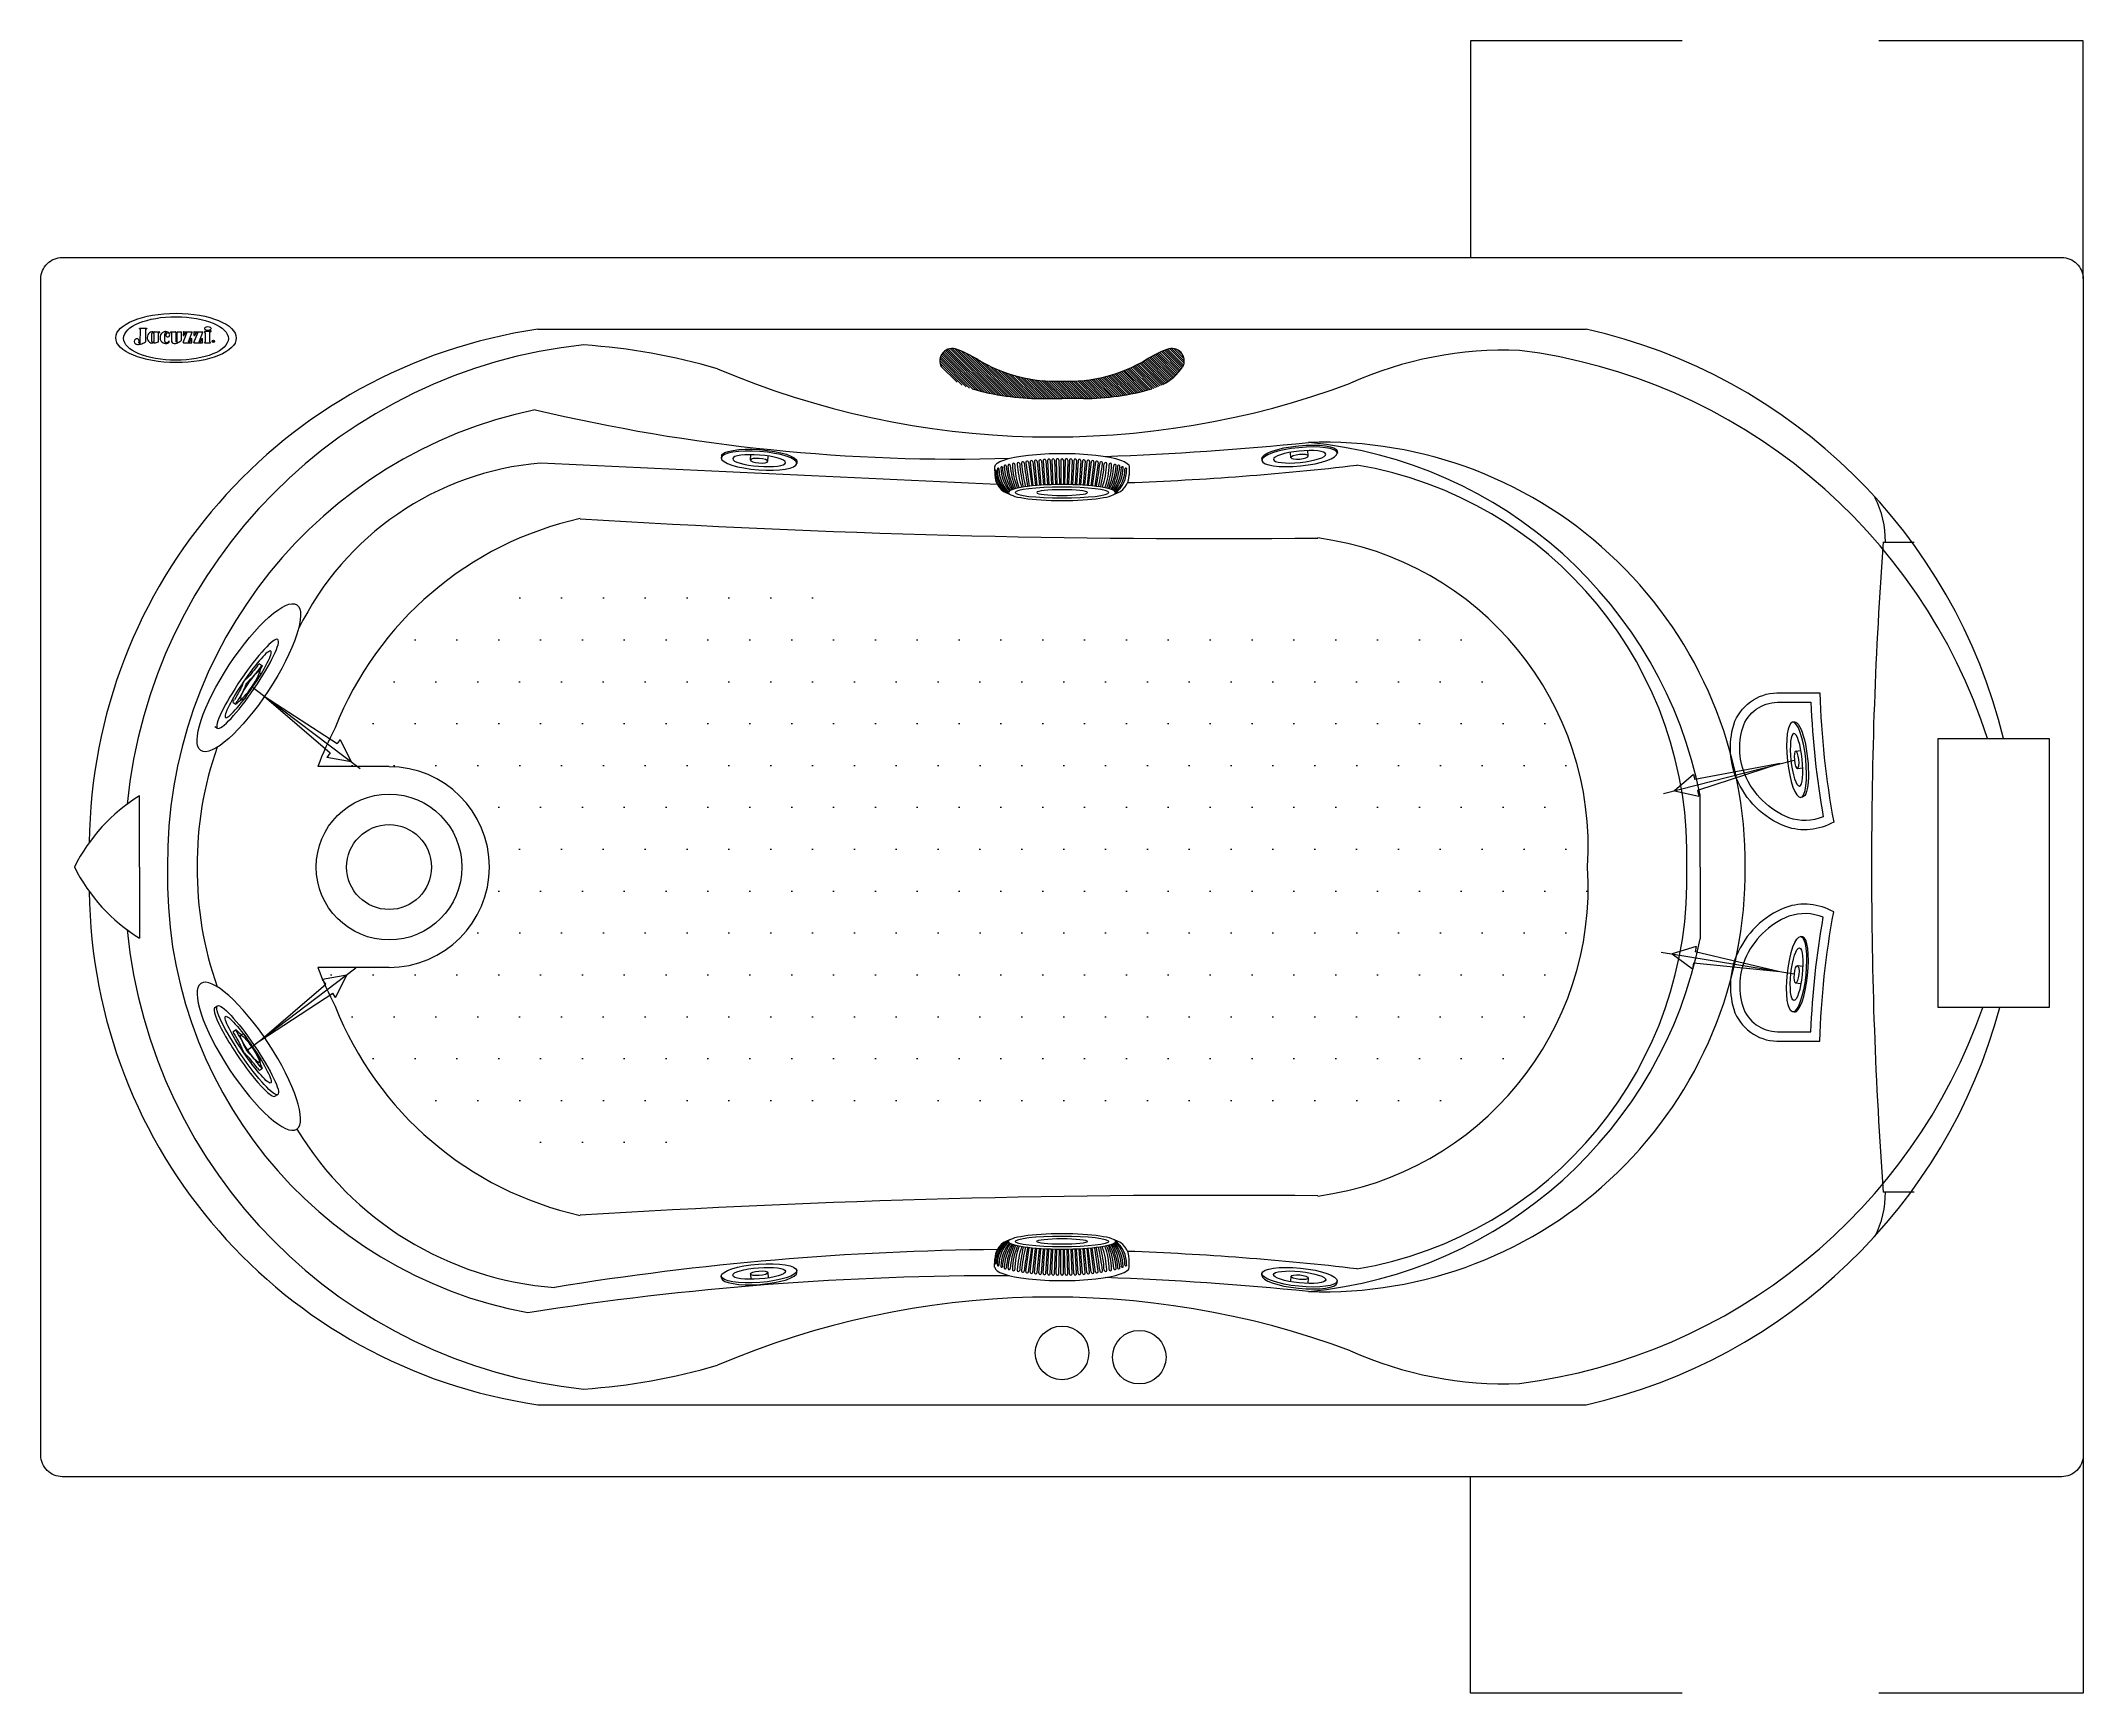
# Model space of a CAD drawing. Header units: millimetres. Extents: x -1237.18 to -1235.66, y 2253.25 to 2254.49.
import ezdxf
from ezdxf.enums import TextEntityAlignment as Align

# ---------------------------------------------------------------- set-up
doc = ezdxf.new("R2010")
doc.units = ezdxf.units.MM
doc.linetypes.add('CENTER2', pattern=[1.125, 0.75, -0.125, 0.125, -0.125])
doc.layers.add('jacuzzi', color=1, linetype='Continuous')
doc.styles.add('ROMANS', font='romans', dxfattribs={"height": 4})

msp = doc.modelspace()

# ---------------------------------------------------------------- hatches: boundary and pattern name
at = {"layer": 'jacuzzi'}
h = msp.add_hatch(dxfattribs=at)
h.set_pattern_fill('ANSI31', color=256, scale=0.00936, style=0)
h.set_pattern_definition([(315, (-1239.1288614, 2249.0177488), (-0.00082731493, -0.00082731493), [])])
h.paths.add_polyline_path([(-1236.3563, 2254.2496, -0.040015), (-1236.3405, 2254.2573, -0.693838), (-1236.329, 2254.244, -0.117767), (-1236.3439, 2254.2308, -0.051981), (-1236.3519, 2254.2277, -0.067757), (-1236.4031, 2254.2204), (-1236.4191, 2254.2204), (-1236.4352, 2254.2204, -0.067757), (-1236.4863, 2254.2277, -0.051981), (-1236.4944, 2254.2308, -0.117767), (-1236.5092, 2254.244, -0.693838), (-1236.4977, 2254.2573, -0.040015), (-1236.4819, 2254.2496, 0.150241), (-1236.4191, 2254.2335, 0.150241)])
h = msp.add_hatch(dxfattribs=at)
h.set_pattern_fill('DOTS', color=256, scale=0.5, style=0)
h.set_pattern_definition([(0, (-1242.120998, 2254.85286), (0.015625, 0.03125), [0, -0.03125])])
h.paths.add_polyline_path([(-1236.0267, 2253.8708, 0.445453), (-1236.228, 2254.0663, -0.018279), (-1236.7788, 2254.0808, 0.282746), (-1236.9618, 2253.9747, 0.069787), (-1236.9827, 2253.9188, -0.701739), (-1236.8502, 2253.8708)])
h.paths.add_polyline_path([(-1236.8502, 2253.8708, -0.701739), (-1236.9827, 2253.8229, 0.069787), (-1236.9618, 2253.767, 0.282746), (-1236.7788, 2253.6609, -0.018279), (-1236.228, 2253.6753, 0.445453), (-1236.0267, 2253.8708)])

# ---------------------------------------------------------------- linework, layer by layer
for p, q in [((-1235.956, 2254.4874), (-1236.114, 2254.4874)), ((-1236.114, 2254.4874), (-1236.114, 2254.3258)), ((-1235.6566, 2254.4874), (-1235.8093, 2254.4874)), ((-1235.6566, 2254.3098), (-1235.6566, 2254.4874)), ((-1237.1079, 2254.2725), (-1237.1079, 2254.2727)), ((-1237.1077, 2254.2729), (-1237.1028, 2254.2729)), ((-1237.1075, 2254.2723), (-1237.1077, 2254.2723)), ((-1237.1074, 2254.262), (-1237.1073, 2254.2721)), ((-1237.1028, 2254.2723), (-1237.1034, 2254.2723)), ((-1237.1034, 2254.2723), (-1237.1034, 2254.2628)), ((-1237.1026, 2254.2727), (-1237.1026, 2254.2725)), ((-1237.0968, 2254.2703), (-1237.0932, 2254.2702)), ((-1236.8106, 2254.2722), (-1236.0276, 2254.2722)), ((-1237.097, 2254.27), (-1237.097, 2254.2701)), ((-1237.0968, 2254.2623), (-1237.0968, 2254.2619)), ((-1237.0939, 2254.2694), (-1237.0939, 2254.2628)), ((-1237.0932, 2254.2696), (-1237.0937, 2254.2696)), ((-1237.093, 2254.2701), (-1237.093, 2254.2698)), ((-1237.0891, 2254.2633), (-1237.0891, 2254.2685)), ((-1237.0858, 2254.2625), (-1237.0858, 2254.2631)), ((-1237.0847, 2254.2697), (-1237.0847, 2254.2701)), ((-1237.0846, 2254.2702), (-1237.081, 2254.2702)), ((-1237.0846, 2254.2696), (-1237.0842, 2254.2696)), ((-1237.0841, 2254.2695), (-1237.0841, 2254.2638)), ((-1237.0798, 2254.2702), (-1237.0768, 2254.2702)), ((-1237.0752, 2254.2701), (-1237.0753, 2254.2677)), ((-1237.0753, 2254.2623), (-1237.0725, 2254.2696)), ((-1237.0752, 2254.2702), (-1237.0687, 2254.2702)), ((-1237.0752, 2254.2676), (-1237.0748, 2254.2676)), ((-1237.0752, 2254.2621), (-1237.069, 2254.2621)), ((-1237.0714, 2254.2627), (-1237.0686, 2254.2701)), ((-1237.0694, 2254.2653), (-1237.069, 2254.2653)), ((-1237.0689, 2254.2622), (-1237.0689, 2254.2652)), ((-1237.0674, 2254.2623), (-1237.0645, 2254.2695)), ((-1237.0673, 2254.2701), (-1237.0673, 2254.2676)), ((-1237.0673, 2254.2621), (-1237.061, 2254.2621)), ((-1237.0672, 2254.2702), (-1237.0607, 2254.2702)), ((-1237.0672, 2254.2675), (-1237.0669, 2254.2675)), ((-1237.0635, 2254.2627), (-1237.0606, 2254.2701)), ((-1237.0614, 2254.2653), (-1237.061, 2254.2653)), ((-1237.061, 2254.2621), (-1237.0609, 2254.2652)), ((-1237.0595, 2254.2621), (-1237.0595, 2254.2623)), ((-1237.0594, 2254.262), (-1237.055, 2254.262)), ((-1237.055, 2254.2621), (-1237.055, 2254.2623)), ((-1236.4352, 2254.2204), (-1236.4191, 2254.2204)), ((-1236.4031, 2254.2204), (-1236.4191, 2254.2204)), ((-1236.2482, 2254.1763), (-1236.2486, 2254.1803)), ((-1236.2352, 2254.1776), (-1236.2356, 2254.1816)), ((-1236.2137, 2254.1812), (-1236.2135, 2254.1798)), ((-1236.6734, 2254.1776), (-1236.6735, 2254.1762)), ((-1236.6518, 2254.1746), (-1236.6515, 2254.1786)), ((-1236.6388, 2254.1736), (-1236.6385, 2254.1776)), ((-1236.617, 2254.1734), (-1236.6171, 2254.172)), ((-1236.4694, 2254.1696), (-1236.4693, 2254.1634)), ((-1236.4694, 2254.1696), (-1236.4693, 2254.1634)), ((-1236.4461, 2254.1726), (-1236.4437, 2254.155)), ((-1236.4442, 2254.1729), (-1236.4417, 2254.1552)), ((-1236.4429, 2254.173), (-1236.4408, 2254.1553)), ((-1236.441, 2254.1733), (-1236.4388, 2254.1555)), ((-1236.4397, 2254.1734), (-1236.4378, 2254.1555)), ((-1236.4377, 2254.1736), (-1236.4358, 2254.1557)), ((-1236.4364, 2254.1737), (-1236.4349, 2254.1558)), ((-1236.4345, 2254.1739), (-1236.4329, 2254.1559)), ((-1236.4332, 2254.174), (-1236.4319, 2254.1559)), ((-1236.4312, 2254.1742), (-1236.4299, 2254.156)), ((-1236.4299, 2254.1742), (-1236.429, 2254.1561)), ((-1236.4279, 2254.1743), (-1236.427, 2254.1561)), ((-1236.4267, 2254.1744), (-1236.426, 2254.1561)), ((-1236.4247, 2254.1745), (-1236.424, 2254.1562)), ((-1236.4234, 2254.1745), (-1236.4231, 2254.1562)), ((-1236.4214, 2254.1745), (-1236.4211, 2254.1562)), ((-1236.4201, 2254.1745), (-1236.4201, 2254.1562)), ((-1236.4181, 2254.1745), (-1236.4181, 2254.1562)), ((-1236.4168, 2254.1745), (-1236.4172, 2254.1562)), ((-1236.4148, 2254.1745), (-1236.4152, 2254.1562)), ((-1236.4136, 2254.1745), (-1236.4142, 2254.1562)), ((-1236.4116, 2254.1744), (-1236.4122, 2254.1561)), ((-1236.4103, 2254.1743), (-1236.4113, 2254.1561)), ((-1236.4083, 2254.1742), (-1236.4093, 2254.1561)), ((-1236.407, 2254.1742), (-1236.4083, 2254.156)), ((-1236.4051, 2254.174), (-1236.4063, 2254.1559)), ((-1236.4038, 2254.1739), (-1236.4054, 2254.1559)), ((-1236.4018, 2254.1737), (-1236.4034, 2254.1558)), ((-1236.4005, 2254.1736), (-1236.4024, 2254.1557)), ((-1236.3986, 2254.1734), (-1236.4004, 2254.1555)), ((-1236.3973, 2254.1733), (-1236.3995, 2254.1555)), ((-1236.3953, 2254.173), (-1236.3975, 2254.1553)), ((-1236.394, 2254.1729), (-1236.3965, 2254.1552)), ((-1236.3921, 2254.1726), (-1236.3945, 2254.155)), ((-1236.3689, 2254.1696), (-1236.3689, 2254.1634)), ((-1236.2699, 2254.1756), (-1236.2698, 2254.1742)), ((-1235.8059, 2254.1134), (-1235.7828, 2254.1134)), ((-1237.0184, 2254.0226), (-1237.0161, 2254.0211)), ((-1237.0148, 2253.9984), (-1236.9656, 2253.956)), ((-1237.0148, 2253.9984), (-1236.9604, 2253.9629)), ((-1237.0381, 2253.9937), (-1237.036, 2253.9923)), ((-1237.0518, 2253.9758), (-1237.0497, 2253.9744)), ((-1236.9582, 2253.9659), (-1236.9604, 2253.9629)), ((-1236.9582, 2253.9659), (-1236.9498, 2253.9493)), ((-1235.8722, 2253.9792), (-1235.8737, 2253.979)), ((-1236.9656, 2253.956), (-1236.9681, 2253.9525)), ((-1236.9498, 2253.9493), (-1236.9681, 2253.9525)), ((-1235.8713, 2253.9574), (-1235.8674, 2253.9578)), ((-1236.9216, 2253.9458), (-1236.9748, 2253.9458)), ((-1235.9476, 2253.9399), (-1235.9618, 2253.9278)), ((-1235.9476, 2253.9399), (-1235.9467, 2253.9362)), ((-1235.8828, 2253.948), (-1235.9467, 2253.9362)), ((-1235.8828, 2253.948), (-1235.9446, 2253.9279)), ((-1235.8699, 2253.9444), (-1235.866, 2253.9448)), ((-1237.108, 2253.8708), (-1237.108, 2253.9239)), ((-1235.9618, 2253.9278), (-1235.9436, 2253.9237)), ((-1235.9446, 2253.9279), (-1235.9436, 2253.9237)), ((-1235.9425, 2253.8708), (-1235.9425, 2253.9245)), ((-1235.8662, 2253.9229), (-1235.8676, 2253.9228)), ((-1237.108, 2253.8708), (-1237.108, 2253.8178)), ((-1235.9425, 2253.8708), (-1235.9425, 2253.8172)), ((-1235.8662, 2253.8188), (-1235.8676, 2253.8189)), ((-1235.9456, 2253.8114), (-1235.9634, 2253.806)), ((-1235.9634, 2253.806), (-1235.9484, 2253.7949)), ((-1235.9477, 2253.7991), (-1235.9484, 2253.7949)), ((-1235.883, 2253.7927), (-1235.9477, 2253.7991)), ((-1235.9456, 2253.8114), (-1235.9463, 2253.8076)), ((-1235.883, 2253.7927), (-1235.9463, 2253.8076)), ((-1237.0181, 2253.7411), (-1236.9689, 2253.7835)), ((-1236.9216, 2253.7959), (-1236.9748, 2253.7959)), ((-1236.9531, 2253.7902), (-1236.9714, 2253.7869)), ((-1236.9689, 2253.7835), (-1236.9714, 2253.7869)), ((-1236.9615, 2253.7735), (-1236.9531, 2253.7902)), ((-1235.8713, 2253.7843), (-1235.8674, 2253.7839)), ((-1235.8699, 2253.7973), (-1235.866, 2253.7968)), ((-1237.0518, 2253.7659), (-1237.0497, 2253.7673)), ((-1237.0181, 2253.7411), (-1236.9637, 2253.7766)), ((-1236.9615, 2253.7735), (-1236.9637, 2253.7766)), ((-1235.8722, 2253.7625), (-1235.8737, 2253.7627)), ((-1237.0381, 2253.748), (-1237.036, 2253.7494)), ((-1237.0184, 2253.7191), (-1237.0161, 2253.7206)), ((-1237.0068, 2253.6997), (-1237.0047, 2253.7011)), ((-1235.8059, 2253.6283), (-1235.7828, 2253.6283)), ((-1236.4461, 2253.5691), (-1236.4437, 2253.5867)), ((-1236.4442, 2253.5688), (-1236.4417, 2253.5865)), ((-1236.4429, 2253.5687), (-1236.4408, 2253.5864)), ((-1236.441, 2253.5684), (-1236.4388, 2253.5862)), ((-1236.4397, 2253.5683), (-1236.4378, 2253.5862)), ((-1236.4377, 2253.5681), (-1236.4358, 2253.586)), ((-1236.4364, 2253.568), (-1236.4349, 2253.5859)), ((-1236.4345, 2253.5678), (-1236.4329, 2253.5858)), ((-1236.4332, 2253.5677), (-1236.4319, 2253.5858)), ((-1236.4312, 2253.5675), (-1236.4299, 2253.5857)), ((-1236.4299, 2253.5675), (-1236.429, 2253.5856)), ((-1236.4279, 2253.5674), (-1236.427, 2253.5856)), ((-1236.4267, 2253.5673), (-1236.426, 2253.5856)), ((-1236.4247, 2253.5672), (-1236.424, 2253.5855)), ((-1236.4234, 2253.5672), (-1236.4231, 2253.5855)), ((-1236.4214, 2253.5672), (-1236.4211, 2253.5855)), ((-1236.4201, 2253.5672), (-1236.4201, 2253.5855)), ((-1236.4181, 2253.5672), (-1236.4181, 2253.5855)), ((-1236.4168, 2253.5672), (-1236.4172, 2253.5855)), ((-1236.4148, 2253.5672), (-1236.4152, 2253.5855)), ((-1236.4136, 2253.5672), (-1236.4142, 2253.5855)), ((-1236.4116, 2253.5673), (-1236.4122, 2253.5856)), ((-1236.4103, 2253.5674), (-1236.4113, 2253.5856)), ((-1236.4083, 2253.5675), (-1236.4093, 2253.5856)), ((-1236.407, 2253.5675), (-1236.4083, 2253.5857)), ((-1236.4051, 2253.5677), (-1236.4063, 2253.5858)), ((-1236.4038, 2253.5678), (-1236.4054, 2253.5858)), ((-1236.4018, 2253.568), (-1236.4034, 2253.5859)), ((-1236.4005, 2253.5681), (-1236.4024, 2253.586)), ((-1236.3986, 2253.5683), (-1236.4004, 2253.5862)), ((-1236.3973, 2253.5684), (-1236.3995, 2253.5862)), ((-1236.3953, 2253.5687), (-1236.3975, 2253.5864)), ((-1236.394, 2253.5688), (-1236.3965, 2253.5865)), ((-1236.3921, 2253.5691), (-1236.3945, 2253.5867)), ((-1236.617, 2253.5683), (-1236.6171, 2253.5697)), ((-1236.4694, 2253.5721), (-1236.4693, 2253.5782)), ((-1236.4694, 2253.5721), (-1236.4693, 2253.5782)), ((-1236.3689, 2253.5721), (-1236.3689, 2253.5782)), ((-1236.6734, 2253.5641), (-1236.6735, 2253.5655)), ((-1236.6518, 2253.5671), (-1236.6515, 2253.5631)), ((-1236.6388, 2253.5681), (-1236.6385, 2253.5641)), ((-1236.2699, 2253.5661), (-1236.2698, 2253.5675)), ((-1236.2482, 2253.5654), (-1236.2486, 2253.5614)), ((-1236.2352, 2253.5641), (-1236.2356, 2253.5601)), ((-1236.2137, 2253.5605), (-1236.2135, 2253.5619)), ((-1236.8106, 2253.4695), (-1236.0276, 2253.4695)), ((-1235.6566, 2253.4318), (-1235.6566, 2253.2543)), ((-1236.114, 2253.2543), (-1236.114, 2253.4158)), ((-1235.956, 2253.2543), (-1236.114, 2253.2543)), ((-1235.6566, 2253.2543), (-1235.8093, 2253.2543))]:
    msp.add_line(p, q, dxfattribs=at)
at = {"layer": 'jacuzzi', "linetype": 'CENTER2'}
for p, q in [((-1236.9431, 2253.9442), (-1237.0235, 2254.0049)), ((-1235.9699, 2253.9256), (-1235.8723, 2253.9507)), ((-1235.9717, 2253.8073), (-1235.8723, 2253.791)), ((-1236.9464, 2253.7953), (-1237.0268, 2253.7345))]:
    msp.add_line(p, q, dxfattribs=at)
at = {"layer": 'jacuzzi', "color": 3}
msp.add_lwpolyline([(-1237.1656, 2254.3258), (-1235.6726, 2254.3258, -0.414214), (-1235.6566, 2254.3098), (-1235.6566, 2253.4318, -0.414214), (-1235.6726, 2253.4158), (-1237.1656, 2253.4158, -0.414214), (-1237.1816, 2253.4318), (-1237.1816, 2254.3098, -0.414214)], format="xyb", close=True, dxfattribs=at)
at = {"layer": 'jacuzzi'}
for points in [[(-1237.0559, 2254.2705), (-1237.0594, 2254.2705, 0.414214), (-1237.0595, 2254.2704), (-1237.0595, 2254.2699, 0.414214), (-1237.0594, 2254.2698), (-1237.0591, 2254.2698, -0.414214), (-1237.059, 2254.2697), (-1237.059, 2254.2628)], [(-1237.0554, 2254.2627), (-1237.0554, 2254.2699, -0.309408), (-1237.0553, 2254.27, 0.090701), (-1237.0544, 2254.2706, 0.365017), (-1237.0544, 2254.2707), (-1237.0545, 2254.2709, 0.451807), (-1237.0548, 2254.2709, -0.178007), (-1237.0559, 2254.2705)], [(-1237.0809, 2254.2701), (-1237.0809, 2254.263, 0.135484), (-1237.0809, 2254.2629, 0.597309), (-1237.0799, 2254.2629, 0.11277), (-1237.0799, 2254.263), (-1237.0799, 2254.2701)], [(-1237.0802, 2254.2619, 0.062974), (-1237.0771, 2254.2635, 0.257829), (-1237.0767, 2254.2641), (-1237.0767, 2254.2701)]]:
    msp.add_lwpolyline(points, format="xyb", dxfattribs=at)
for points in [[(-1237.097, 2254.2635), (-1237.097, 2254.2686, 1), (-1237.0989, 2254.2686), (-1237.0989, 2254.2635, 1)], [(-1235.9156, 2253.9373, -0.187198), (-1235.9166, 2253.9796, -0.314766), (-1235.8825, 2254.0008), (-1235.8532, 2254.0008, 0.039172), (-1235.8429, 2253.9044, -0.217992), (-1235.8787, 2253.901, -0.206122)], [(-1235.9092, 2253.94, -0.186251), (-1235.9101, 2253.977, -0.314531), (-1235.8827, 2253.9938), (-1235.8599, 2253.9938, 0.034343), (-1235.8507, 2253.9083, -0.182518), (-1235.8763, 2253.9076, -0.205677)], [(-1235.9156, 2253.8044, 0.187198), (-1235.9166, 2253.7621, 0.314766), (-1235.8825, 2253.7409), (-1235.8532, 2253.7409, -0.039172), (-1235.8429, 2253.8373, 0.217992), (-1235.8787, 2253.8407, 0.206122)], [(-1235.9092, 2253.8017, 0.186251), (-1235.9101, 2253.7647, 0.314531), (-1235.8827, 2253.7479), (-1235.8599, 2253.7479, -0.034343), (-1235.8507, 2253.8333, 0.182518), (-1235.8763, 2253.8341, 0.205677)]]:
    msp.add_lwpolyline(points, format="xyb", close=True, dxfattribs=at)
msp.add_lwpolyline([(-1235.7648, 2253.9667), (-1235.682, 2253.9667), (-1235.682, 2253.7661), (-1235.7648, 2253.7661)], close=True, dxfattribs=at)
for centre, radius in [((-1237.0528, 2254.2632), 0.000795), ((-1236.9216, 2253.8708), 0.0544), ((-1236.9216, 2253.8708), 0.0317), ((-1236.4191, 2253.5082), 0.02), ((-1236.3614, 2253.505), 0.02)]:
    msp.add_circle(centre, radius, dxfattribs=at)
for centre, radius, start, end in [((-1236.7543, 2253.885), 0.3912, 98.2711, 179.408), ((-1237.1077, 2254.2727), 0.000183, 89.8203, 179.8203), ((-1237.1077, 2254.2725), 0.000183, 179.8203, 269.8203), ((-1237.1075, 2254.2721), 0.000183, 359.8203, 89.8203), ((-1237.1028, 2254.2727), 0.000183, 359.8203, 89.8203), ((-1237.1028, 2254.2725), 0.000183, 269.8203, 359.8203), ((-1237.0985, 2254.2675), 0.0028, 59.7434, 132.0964), ((-1237.0968, 2254.2701), 0.000183, 89.8203, 179.8203), ((-1237.0883, 2254.2665), 0.00398, 88.4199, 128.773), ((-1237.0884, 2254.2673), 0.00316, 29.3475, 87.3222), ((-1236.1181, 2253.8683), 0.4139, 13.7527, 77.3745), ((-1236.737, 2253.8806), 0.3819, 95.8919, 174.4084), ((-1237.1098, 2254.263), 0.00211, 122.8006, 234.6292), ((-1237.11, 2254.2633), 0.00184, 329.2085, 123.0579), ((-1237.11, 2254.2628), 0.00182, 234.6292, 259.9957), ((-1237.1091, 2254.2678), 0.00692, 259.9957, 285.2387), ((-1237.108, 2254.2621), 0.000455, 149.2085, 195.5955), ((-1237.1078, 2254.2622), 0.000664, 195.5955, 245.9486), ((-1237.1079, 2254.262), 0.000455, 245.9486, 297.0233), ((-1237.1079, 2254.2621), 0.000605, 297.0233, 316.3493), ((-1237.1079, 2254.262), 0.000567, 320.0403, 350.9646), ((-1237.1127, 2254.2808), 0.0204, 285.3808, 296.6648), ((-1237.1036, 2254.2628), 0.000183, 298.6435, 359.8203), ((-1237.0978, 2254.266), 0.00441, 126.1236, 231.306), ((-1237.0985, 2254.2649), 0.00305, 228.2202, 304.0509), ((-1237.0971, 2254.27), 0.0000913, 231.2756, 359.8203), ((-1237.0976, 2254.2693), 0.00749, 276.1063, 299.9065), ((-1237.0937, 2254.2694), 0.000183, 89.8203, 179.8203), ((-1237.0932, 2254.2701), 0.000183, 359.8203, 89.8203), ((-1237.0932, 2254.2698), 0.000183, 269.8203, 359.8203), ((-1237.0882, 2254.2661), 0.00446, 126.9517, 242.0874), ((-1237.0882, 2254.2659), 0.00427, 241.5027, 289.1636), ((-1237.0871, 2254.2685), 0.00197, 150.2576, 178.8327), ((-1237.0882, 2254.2632), 0.000927, 173.8747, 252.3592), ((-1237.0879, 2254.2688), 0.00116, 96.9323, 147.0629), ((-1237.0879, 2254.2649), 0.00266, 258.3975, 294.04), ((-1237.087, 2254.2678), 0.00138, 110.1036, 290.5546), ((-1237.0879, 2254.269), 0.000975, 50.6013, 96.1617), ((-1237.0876, 2254.2695), 0.000419, 288.8498, 43.9076), ((-1237.0878, 2254.2645), 0.00219, 295.0907, 324.6787), ((-1237.0888, 2254.2661), 0.00467, 294.8234, 308.7293), ((-1237.0872, 2254.2681), 0.00178, 294.2139, 25.7275), ((-1237.0859, 2254.2631), 0.000114, 359.8203, 144.6787), ((-1237.0859, 2254.2625), 0.000114, 308.9515, 359.8203), ((-1237.0846, 2254.2701), 0.0000913, 89.8203, 179.8203), ((-1237.0846, 2254.2697), 0.0000913, 179.8203, 269.8203), ((-1237.0842, 2254.2695), 0.0000913, 359.8203, 89.8203), ((-1237.082, 2254.2638), 0.00214, 179.8203, 267.7436), ((-1237.0816, 2254.2658), 0.00421, 263.8939, 289.6704), ((-1237.081, 2254.2701), 0.0000913, 359.8203, 89.8203), ((-1237.0798, 2254.2701), 0.0000913, 89.8203, 179.8203), ((-1237.0768, 2254.2701), 0.0000913, 359.8203, 89.8203), ((-1237.0752, 2254.2677), 0.0000913, 179.8203, 269.8203), ((-1237.0752, 2254.2623), 0.000114, 158.7499, 269.8203), ((-1237.0752, 2254.2701), 0.0000913, 89.8203, 179.8203), ((-1237.0748, 2254.2677), 0.0000913, 269.8203, 354.8791), ((-1237.0722, 2254.2674), 0.00256, 129.9777, 174.8791), ((-1237.0728, 2254.2681), 0.0016, 80.1578, 128.8252), ((-1237.0726, 2254.2696), 0.000114, 338.7499, 80.1578), ((-1237.0713, 2254.2627), 0.000114, 158.7499, 273.8946), ((-1237.0715, 2254.265), 0.00243, 273.8946, 281.0421), ((-1237.0721, 2254.265), 0.00262, 294.6479, 3.5975), ((-1237.0694, 2254.2652), 0.000114, 89.8203, 183.5975), ((-1237.069, 2254.2652), 0.0000913, 359.8203, 89.8203), ((-1237.069, 2254.2622), 0.0000913, 269.8203, 359.8203), ((-1237.0687, 2254.2701), 0.0000913, 338.7499, 89.8203), ((-1237.0673, 2254.2622), 0.000114, 158.7499, 269.8203), ((-1237.0672, 2254.2701), 0.0000913, 89.8203, 179.8203), ((-1237.0672, 2254.2676), 0.0000913, 179.8203, 269.8203), ((-1237.0669, 2254.2676), 0.0000913, 269.8203, 354.8791), ((-1237.0642, 2254.2674), 0.00256, 129.9777, 174.8791), ((-1237.0649, 2254.2681), 0.0016, 80.1578, 128.8252), ((-1237.0646, 2254.2696), 0.000114, 338.7499, 80.1578), ((-1237.0634, 2254.2627), 0.000114, 158.7499, 273.8946), ((-1237.0635, 2254.265), 0.00243, 273.8946, 281.0421), ((-1237.0642, 2254.265), 0.00262, 294.6479, 3.5975), ((-1237.0614, 2254.2651), 0.000114, 89.8203, 183.5975), ((-1237.061, 2254.2652), 0.0000913, 359.8203, 89.8203), ((-1237.061, 2254.2622), 0.0000913, 269.8203, 359.8203), ((-1237.0607, 2254.2701), 0.0000913, 338.7499, 89.8203), ((-1237.0594, 2254.2623), 0.0000913, 81.9927, 179.8203), ((-1237.0594, 2254.2621), 0.0000913, 179.8203, 269.8203), ((-1237.0594, 2254.2628), 0.000365, 261.9927, 359.8203), ((-1237.0551, 2254.2627), 0.000365, 179.8203, 273.4315), ((-1237.055, 2254.2623), 0.0000913, 359.8203, 93.4315), ((-1237.055, 2254.2621), 0.0000913, 269.8203, 359.8203), ((-1236.8102, 2253.7812), 0.4805, 73.8366, 85.937), ((-1236.501, 2254.2485), 0.00936, 67.6064, 208.6514), ((-1236.5377, 2254.1546), 0.1102, 59.5405, 68.534), ((-1236.3005, 2254.1546), 0.1102, 111.466, 120.4595), ((-1236.3372, 2254.2485), 0.00936, 331.3486, 112.3936), ((-1236.0878, 2253.972), 0.2846, 87.9181, 114.0199), ((-1236.1308, 2253.8365), 0.4233, 17.9194, 82.7655), ((-1236.4265, 2254.8308), 0.639, 246.9744, 290.4146), ((-1236.4244, 2254.3437), 0.1103, 238.576, 272.7531), ((-1236.4138, 2254.3437), 0.1103, 267.2469, 301.424), ((-1236.364, 2254.2685), 0.0427, 298.1047, 324.9712), ((-1236.4338, 2254.4118), 0.1914, 254.0978, 269.6029), ((-1236.4044, 2254.4118), 0.1914, 270.3971, 285.9022), ((-1236.7419, 2253.8742), 0.3452, 101.8094, 180.5616), ((-1236.4988, 2255.5286), 1.3533, 256.5987, 271.7213), ((-1236.4657, 2256.4321), 2.2562, 272.0027, 275.8662), ((-1236.2237, 2253.8731), 0.3148, 359.5954, 92.0668), ((-1236.2658, 2253.8593), 0.3298, 11.4044, 84.6548), ((-1236.7897, 2253.9511), 0.222, 94.8525, 153.9793), ((-1255.4086, 1852.6344), 401.9684, 87.299174, 87.347839), ((-1236.4526, 2254.1647), 0.0165, 172.5863, 246.878), ((-1236.4686, 2254.1668), 0.000437, 0.7204, 174.8053), ((-1236.4501, 2254.1656), 0.0181, 176.0478, 240.5727), ((-1236.4668, 2254.1679), 0.000615, 7.3196, 201.6796), ((-1236.4456, 2254.167), 0.0218, 178.3544, 232.1686), ((-1236.4419, 2254.1679), 0.0243, 179.7679, 225.6691), ((-1236.4642, 2254.169), 0.000615, 7.3196, 201.6796), ((-1236.436, 2254.1696), 0.0288, 181.6748, 219.3195), ((-1236.4305, 2254.1709), 0.0332, 183.0204, 214.8925), ((-1236.4615, 2254.17), 0.000777, 12.6395, 196.8085), ((-1236.4253, 2254.1723), 0.0371, 183.9582, 212.4508), ((-1236.4137, 2254.1739), 0.0472, 184.5916, 206.7672), ((-1236.4586, 2254.1705), 0.000853, 359.6017, 192.8051), ((-1236.4169, 2254.1728), 0.0427, 183.3472, 207.6802), ((-1236.3998, 2254.1745), 0.0581, 183.9078, 201.472), ((-1236.4552, 2254.1713), 0.000886, 349.2614, 199.9013), ((-1236.4121, 2254.1714), 0.044, 180.556, 203.8627), ((-1236.407, 2254.1714), 0.0474, 180.356, 201.7137), ((-1236.4516, 2254.1717), 0.000957, 7.3715, 193.5655), ((-1236.3783, 2254.1769), 0.0745, 184.1152, 197.7149), ((-1236.3403, 2254.1798), 0.1107, 184.0945, 193.25), ((-1236.4484, 2254.1723), 0.000962, 6.663, 192.0836), ((-1236.3046, 2254.1876), 0.1456, 186.1284, 193.0914), ((-1235.991, 2254.2331), 0.4605, 187.5716, 189.7792), ((-1236.4452, 2254.1728), 0.000966, 5.9559, 190.6223), ((-1236.4419, 2254.1732), 0.000971, 5.2498, 189.182), ((-1236.4387, 2254.1735), 0.000976, 4.5439, 187.7632), ((-1236.4354, 2254.1738), 0.00098, 3.8377, 186.3661), ((-1236.4322, 2254.1741), 0.000985, 3.1307, 184.991), ((-1236.4289, 2254.1743), 0.00099, 2.4224, 183.6382), ((-1236.4257, 2254.1744), 0.000995, 1.7123, 182.3078), ((-1236.4224, 2254.1745), 0.001, 1, 181), ((-1236.4191, 2254.1745), 0.001, 0, 180), ((-1236.4158, 2254.1745), 0.001, 359, 179), ((-1236.4126, 2254.1744), 0.000995, 357.6922, 178.2877), ((-1236.4093, 2254.1743), 0.00099, 356.3618, 177.5776), ((-1236.4061, 2254.1741), 0.000985, 355.009, 176.8693), ((-1236.4028, 2254.1738), 0.00098, 353.6339, 176.1623), ((-1236.3995, 2254.1735), 0.000976, 352.2368, 175.4561), ((-1236.3963, 2254.1732), 0.000971, 350.818, 174.7502), ((-1236.3931, 2254.1728), 0.000966, 349.3777, 174.0441), ((-1236.8472, 2254.2331), 0.4605, 350.2209, 352.4284), ((-1236.5337, 2254.1876), 0.1456, 346.9092, 353.8716), ((-1236.3898, 2254.1723), 0.000962, 347.9164, 173.337), ((-1236.498, 2254.1798), 0.1107, 346.7508, 355.9055), ((-1236.4599, 2254.1769), 0.0745, 342.2864, 355.8848), ((-1236.3866, 2254.1717), 0.000957, 346.4345, 172.6285), ((-1236.4312, 2254.1714), 0.0474, 338.2886, 359.644), ((-1236.4261, 2254.1714), 0.044, 336.1401, 359.444), ((-1236.4384, 2254.1745), 0.0581, 338.5305, 356.0922), ((-1236.383, 2254.1713), 0.000886, 340.0987, 190.7386), ((-1236.4214, 2254.1728), 0.0427, 332.3235, 356.6528), ((-1236.4245, 2254.1739), 0.0472, 333.2367, 355.4084), ((-1236.413, 2254.1723), 0.0371, 327.5548, 356.0418), ((-1236.3796, 2254.1705), 0.000853, 347.1949, 180.3983), ((-1236.4078, 2254.1709), 0.0332, 325.1156, 356.9796), ((-1236.4022, 2254.1696), 0.0288, 320.8737, 358.3252), ((-1236.3927, 2254.167), 0.0218, 307.8918, 1.6456), ((-1236.3964, 2254.1679), 0.0243, 314.9261, 0.2321), ((-1236.3768, 2254.17), 0.000777, 343.1915, 167.3605), ((-1236.374, 2254.169), 0.000615, 338.3204, 172.6804), ((-1236.3714, 2254.1679), 0.000615, 338.3204, 172.6804), ((-1236.4487, 2256.3254), 2.1691, 272.0767, 276.6154), ((-1236.2477, 2253.8795), 0.2953, 358.3229, 80.4787), ((-1236.4543, 2254.1636), 0.015, 180.5, 254.5091), ((-1236.3839, 2254.1636), 0.015, 285.5528, 359.5), ((-1235.8704, 2254.1153), 0.0661, 358.3559, 28.2687), ((-1236.7231, 2253.8802), 0.2568, 102.5372, 158.3918), ((-1236.3055, 2261.6541), 7.5382, 266.39987, 270.58869), ((-1236.2591, 2253.8856), 0.2329, 356.3746, 82.3396), ((-1232.6064, 2253.8775), 3.2082, 175.7815, 180.1184), ((-1236.7727, 2253.8724), 0.215, 151.5816, 160.0514), ((-1236.8033, 2253.873), 0.2616, 160.5185, 180.4801), ((-1236.9216, 2253.8708), 0.0749, 270, 90), ((-1237.0399, 2253.8129), 0.1302, 121.549, 153.5822), ((-1237.0399, 2253.9288), 0.1302, 206.4178, 238.451), ((-1236.7577, 2253.8621), 0.3294, 178.4788, 259.4741), ((-1236.8033, 2253.8687), 0.2616, 179.5199, 199.4815), ((-1236.2237, 2253.8686), 0.3148, 267.9332, 0.4046), ((-1236.2591, 2253.8561), 0.2329, 277.6604, 3.6254), ((-1236.2477, 2253.8622), 0.2953, 279.5213, 1.6771), ((-1232.6064, 2253.8642), 3.2082, 179.8816, 184.2185), ((-1236.7543, 2253.8567), 0.3912, 180.592, 261.7289), ((-1236.737, 2253.8611), 0.3819, 185.5916, 264.1081), ((-1236.2658, 2253.8824), 0.3298, 275.3452, 348.5956), ((-1236.7727, 2253.8693), 0.215, 199.9486, 208.4184), ((-1236.7231, 2253.8615), 0.2568, 201.6082, 257.4628), ((-1236.1316, 2253.9055), 0.4236, 277.3453, 340.7856), ((-1236.1191, 2253.8738), 0.4145, 282.7438, 344.9381), ((-1236.7799, 2253.8023), 0.2459, 211.1227, 265.7717), ((-1236.3055, 2246.0876), 7.5382, 89.41131, 93.60013), ((-1235.8704, 2253.6264), 0.0661, 331.7313, 1.6441), ((-1236.4487, 2251.4163), 2.1691, 90.4957, 99.2688), ((-1236.4543, 2253.5781), 0.015, 105.4909, 179.5), ((-1236.4526, 2253.577), 0.0165, 113.122, 187.4137), ((-1236.4501, 2253.5761), 0.0181, 119.4273, 183.9522), ((-1236.4456, 2253.5747), 0.0218, 127.8314, 181.6456), ((-1236.4419, 2253.5738), 0.0243, 134.3309, 180.2321), ((-1236.436, 2253.5721), 0.0288, 140.6805, 178.3252), ((-1236.4305, 2253.5708), 0.0332, 145.1075, 176.9796), ((-1236.4253, 2253.5694), 0.0371, 147.5492, 176.0418), ((-1236.4137, 2253.5678), 0.0472, 153.2328, 175.4084), ((-1236.4169, 2253.5689), 0.0427, 152.3198, 176.6528), ((-1236.3998, 2253.5672), 0.0581, 158.528, 176.0922), ((-1236.4121, 2253.5703), 0.044, 156.1373, 179.444), ((-1236.407, 2253.5703), 0.0474, 158.2863, 179.644), ((-1236.3783, 2253.5648), 0.0745, 162.2851, 175.8848), ((-1236.3403, 2253.5619), 0.1107, 166.75, 175.9055), ((-1236.3046, 2253.5541), 0.1456, 166.9086, 173.8716), ((-1235.991, 2253.5086), 0.4605, 170.2208, 172.4284), ((-1236.8472, 2253.5086), 0.4605, 7.5716, 9.7791), ((-1236.5337, 2253.5541), 0.1456, 6.1284, 13.0908), ((-1236.498, 2253.5619), 0.1107, 4.0945, 13.2492), ((-1236.4599, 2253.5648), 0.0745, 4.1152, 17.7136), ((-1236.4312, 2253.5703), 0.0474, 0.356, 21.7114), ((-1236.4261, 2253.5703), 0.044, 0.556, 23.8599), ((-1236.4384, 2253.5672), 0.0581, 3.9078, 21.4695), ((-1236.4214, 2253.5689), 0.0427, 3.3472, 27.6765), ((-1236.4245, 2253.5678), 0.0472, 4.5916, 26.7633), ((-1236.413, 2253.5694), 0.0371, 3.9582, 32.4452), ((-1236.4078, 2253.5708), 0.0332, 3.0204, 34.8844), ((-1236.3839, 2253.5781), 0.015, 0.5, 74.4472), ((-1236.4022, 2253.5721), 0.0288, 1.6748, 39.1263), ((-1236.3927, 2253.5747), 0.0218, 358.3544, 52.1082), ((-1236.3964, 2253.5738), 0.0243, 359.7679, 45.0739), ((-1236.4686, 2253.5749), 0.000437, 185.1947, 359.2796), ((-1236.4668, 2253.5738), 0.000615, 158.3204, 352.6804), ((-1236.4642, 2253.5727), 0.000615, 158.3204, 352.6804), ((-1236.4615, 2253.5717), 0.000777, 163.1915, 347.3605), ((-1236.4586, 2253.5712), 0.000853, 167.1949, 0.3983), ((-1236.4552, 2253.5704), 0.000886, 160.0987, 10.7386), ((-1236.4516, 2253.57), 0.000957, 166.4345, 352.6285), ((-1236.4484, 2253.5694), 0.000962, 167.9164, 353.337), ((-1236.4452, 2253.5689), 0.000966, 169.3777, 354.0441), ((-1236.3931, 2253.5689), 0.000966, 185.9559, 10.6223), ((-1236.3898, 2253.5694), 0.000962, 186.663, 12.0836), ((-1236.3866, 2253.57), 0.000957, 187.3715, 13.5655), ((-1236.383, 2253.5704), 0.000886, 169.2614, 19.9013), ((-1236.3796, 2253.5712), 0.000853, 179.6017, 12.8051), ((-1236.3768, 2253.5717), 0.000777, 192.6395, 16.8085), ((-1236.374, 2253.5727), 0.000615, 187.3196, 21.6796), ((-1236.3714, 2253.5738), 0.000615, 187.3196, 21.6796), ((-1236.4487, 2251.4163), 2.1691, 83.3846, 87.9233), ((-1236.4657, 2251.3096), 2.2562, 89.8101, 98.9805), ((-1236.4419, 2253.5685), 0.000971, 170.818, 354.7502), ((-1236.4387, 2253.5682), 0.000976, 172.2368, 355.4561), ((-1236.4354, 2253.5678), 0.00098, 173.6339, 356.1623), ((-1236.4322, 2253.5676), 0.000985, 175.009, 356.8693), ((-1236.4289, 2253.5674), 0.00099, 176.3618, 357.5776), ((-1236.4257, 2253.5673), 0.000995, 177.6922, 358.2877), ((-1236.4224, 2253.5672), 0.001, 179, 359), ((-1236.4191, 2253.5672), 0.001, 180, 0), ((-1236.4158, 2253.5672), 0.001, 181, 1), ((-1236.4126, 2253.5673), 0.000995, 181.7123, 2.3078), ((-1236.4093, 2253.5674), 0.00099, 182.4224, 3.6382), ((-1236.4061, 2253.5676), 0.000985, 183.1307, 4.991), ((-1236.4028, 2253.5678), 0.00098, 183.8377, 6.3661), ((-1236.3995, 2253.5682), 0.000976, 184.5439, 7.7632), ((-1236.3963, 2253.5685), 0.000971, 185.2498, 9.182), ((-1236.4657, 2251.3096), 2.2562, 84.1338, 87.9973), ((-1236.4265, 2252.9109), 0.639, 69.5854, 113.0256), ((-1236.0878, 2253.7697), 0.2846, 245.9801, 272.0819), ((-1236.8102, 2253.9605), 0.4805, 274.063, 286.1634)]:
    msp.add_arc(centre, radius, start, end, dxfattribs=at)
for centre, major_axis, ratio in [((-1237.0807, 2254.2657), (-0.045, 0.0001), 0.408776), ((-1237.0807, 2254.2653), (-0.0391, 0.0001), 0.415223), ((-1237.0569, 2254.2727), (-0.00235, 0.00001), 0.621803), ((-1237.0263, 2254.0121), (0.0358, 0.0544), 0.268382), ((-1237.0272, 2253.7342), (-0.0225, 0.0331), 0.15), ((-1237.0268, 2253.7345), (-0.0169, 0.0248), 0.133333), ((-1237.0256, 2253.7353), (-0.007, 0.0103), 0.15), ((-1236.4191, 2253.5914), (-0.04, 0), 0.1484), ((-1236.4191, 2253.5914), (-0.0349, 0), 0.114375), ((-1236.4191, 2253.5914), (-0.0189, 0), 0.112344), ((-1236.2417, 2253.5647), (-0.0281, 0.0028), 0.241894), ((-1236.2417, 2253.5647), (-0.0196, 0.002), 0.213721)]:
    msp.add_ellipse(centre, major_axis=major_axis, ratio=ratio, dxfattribs=at)
at = {"layer": 'jacuzzi', "extrusion": (0, 0, -1)}
for centre, major_axis, ratio in [((-1236.6453, 2254.1741), (-0.0282, 0.0021), 0.241894), ((-1236.6453, 2254.1741), (-0.0197, 0.0015), 0.213721), ((-1236.4191, 2254.1503), (-0.04, 0), 0.1484), ((-1236.4191, 2254.1503), (-0.0349, 0), 0.114375), ((-1237.0272, 2254.0075), (-0.0225, -0.0331), 0.15), ((-1237.0268, 2254.0072), (-0.0169, -0.0248), 0.133333), ((-1237.0256, 2254.0064), (-0.007, -0.0103), 0.15), ((-1235.8706, 2253.9509), (-0.003, 0.0281), 0.241894), ((-1235.8706, 2253.9509), (-0.0021, 0.0196), 0.213721), ((-1237.0263, 2253.7296), (0.0358, -0.0544), 0.268382)]:
    msp.add_ellipse(centre, major_axis=major_axis, ratio=ratio, dxfattribs=at)
for centre, major_axis, ratio, start_param, end_param in [((-1236.6452, 2254.1755), (0.0282, -0.0021), 0.241894, 3.141593, 6.283185), ((-1236.4191, 2254.1696), (0.0502, 0), 0.198307, 3.139581, 6.286647), ((-1236.2418, 2254.1784), (0.0281, 0.0028), 0.241894, 3.141593, 6.283185), ((-1236.2417, 2254.177), (0.0281, 0.0028), 0.241894, 3.141593, 9.424778), ((-1236.2417, 2254.177), (0.0196, 0.002), 0.213721, 3.141593, 9.424778), ((-1236.2417, 2254.177), (0.00649, 0.00065), 0.258657, 1.570796326794394, 7.85398163397398), ((-1236.6453, 2254.1741), (-0.00651, 0.00049), 0.258657, 4.712389, 10.995574), ((-1236.4191, 2254.1503), (0.0189, 0), 0.112344, 3.141593, 9.424778), ((-1237.0296, 2254.0091), (-0.00151, -0.00222), 0.15, 0.506677, 2.634916), ((-1237.0202, 2254.0256), (-0.0107, -0.0157), 0.15, -1.378279, -0.506677), ((-1237.0216, 2254.0036), (-0.0107, -0.0157), 0.15, 1.134995, 2.006598), ((-1237.0181, 2254.0242), (-0.0107, -0.0157), 0.15, -1.378279, -0.506677), ((-1237.0199, 2254.0204), (-0.00151, -0.00222), 0.15, 1.763314, 3.141593), ((-1237.0189, 2254.0129), (-0.00151, -0.00222), 0.15, 3.019951, 5.14819), ((-1237.0071, 2254.0309), (-0.0107, -0.0157), 0.15, -0.121642, 0.74996), ((-1237.0178, 2254.019), (-0.00151, -0.00222), 0.15, 1.763314, 3.891553), ((-1237.0415, 2253.9943), (-0.0107, -0.0157), 0.15, 3.648269, 4.519872), ((-1237.0416, 2253.9802), (-0.0107, -0.0157), 0.15, 2.391632, 3.263235), ((-1237.0395, 2253.9929), (-0.0107, -0.0157), 0.15, 3.648269, 4.519872), ((-1237.0291, 2253.9977), (-0.00151, -0.00222), 0.15, 4.276588, 6.404827), ((-1237.0275, 2254.0077), (-0.00151, -0.00222), 0.15, 0.506677, 2.634916), ((-1237.0366, 2253.9959), (-0.00151, -0.00222), 0.15, 0, 1.378279), ((-1237.0345, 2253.9945), (-0.00151, -0.00222), 0.15, -0.74996, 1.378279), ((-1235.8692, 2253.9511), (-0.003, 0.0281), 0.241894, 0, 3.141593), ((-1235.8706, 2253.9509), (-0.0007, 0.00649), 0.258657, -1.570796, 4.712389)]:
    msp.add_ellipse(centre, major_axis=major_axis, ratio=ratio, start_param=start_param, end_param=end_param, dxfattribs=at)
at = {"layer": 'jacuzzi'}
for centre, major_axis, ratio, start_param, end_param in [((-1235.8706, 2253.7908), (0.003, 0.0281), 0.241894, 3.141593, 9.424778), ((-1235.8692, 2253.7906), (0.003, 0.0281), 0.241894, 3.141593, 6.283185), ((-1235.8706, 2253.7908), (0.0021, 0.0196), 0.213721, 3.141593, 9.424778), ((-1235.8706, 2253.7908), (0.0007, 0.00649), 0.258657, 1.570796326794877, 7.853981633974463), ((-1237.0293, 2253.7328), (-0.0225, 0.0331), 0.15, 0, 3.141593), ((-1237.0366, 2253.7458), (-0.00151, 0.00222), 0.15, 0, 1.378279), ((-1237.0415, 2253.7474), (-0.0107, 0.0157), 0.15, 3.648269, 4.519872), ((-1237.0345, 2253.7472), (-0.00151, 0.00222), 0.15, -0.74996, 1.378279), ((-1237.0416, 2253.7615), (-0.0107, 0.0157), 0.15, 2.391632, 3.263235), ((-1237.0395, 2253.7488), (-0.0107, 0.0157), 0.15, 3.648269, 4.519872), ((-1237.0291, 2253.744), (-0.00151, 0.00222), 0.15, 4.276588, 6.404827), ((-1237.0216, 2253.7381), (-0.0107, 0.0157), 0.15, 1.134995, 2.006598), ((-1237.0296, 2253.7326), (-0.00151, 0.00222), 0.15, 0.506677, 2.634916), ((-1237.0275, 2253.734), (-0.00151, 0.00222), 0.15, 0.506677, 2.634916), ((-1237.0202, 2253.7161), (-0.0107, 0.0157), 0.15, -1.378279, -0.506677), ((-1237.0181, 2253.7175), (-0.0107, 0.0157), 0.15, -1.378279, -0.506677), ((-1237.0189, 2253.7288), (-0.00151, 0.00222), 0.15, 3.019951, 5.14819), ((-1237.0071, 2253.7108), (-0.0107, 0.0157), 0.15, -0.121642, 0.74996), ((-1237.0178, 2253.7227), (-0.00151, 0.00222), 0.15, 1.763314, 3.891553), ((-1237.0199, 2253.7213), (-0.00151, 0.00222), 0.15, 1.763314, 3.141593), ((-1236.6453, 2253.5676), (0.0282, 0.0021), 0.241894, 3.141593, 9.424778), ((-1236.6453, 2253.5676), (0.0197, 0.0015), 0.213721, 3.141593, 9.424778), ((-1236.6453, 2253.5676), (0.00651, 0.00049), 0.258657, 1.570796326794837, 7.853981633974422), ((-1236.4191, 2253.5721), (-0.0502, 0), 0.198307, -0.002011, 3.145054), ((-1236.6452, 2253.5662), (0.0282, 0.0021), 0.241894, 3.141593, 6.283185), ((-1236.2418, 2253.5633), (0.0281, -0.0028), 0.241894, 3.141593, 6.283185), ((-1236.2417, 2253.5647), (-0.00649, 0.00065), 0.258657, -1.570796, 4.712389)]:
    msp.add_ellipse(centre, major_axis=major_axis, ratio=ratio, start_param=start_param, end_param=end_param, dxfattribs=at)

# ---------------------------------------------------------------- texts
at = {"layer": 'jacuzzi', "style": 'ROMANS'}
msp.add_text('R', height=0.000796, rotation=359.8203, dxfattribs=at).set_placement((-1237.0528, 2254.2632), align=Align.MIDDLE_CENTER)

doc.saveas('drawing.dxf')
